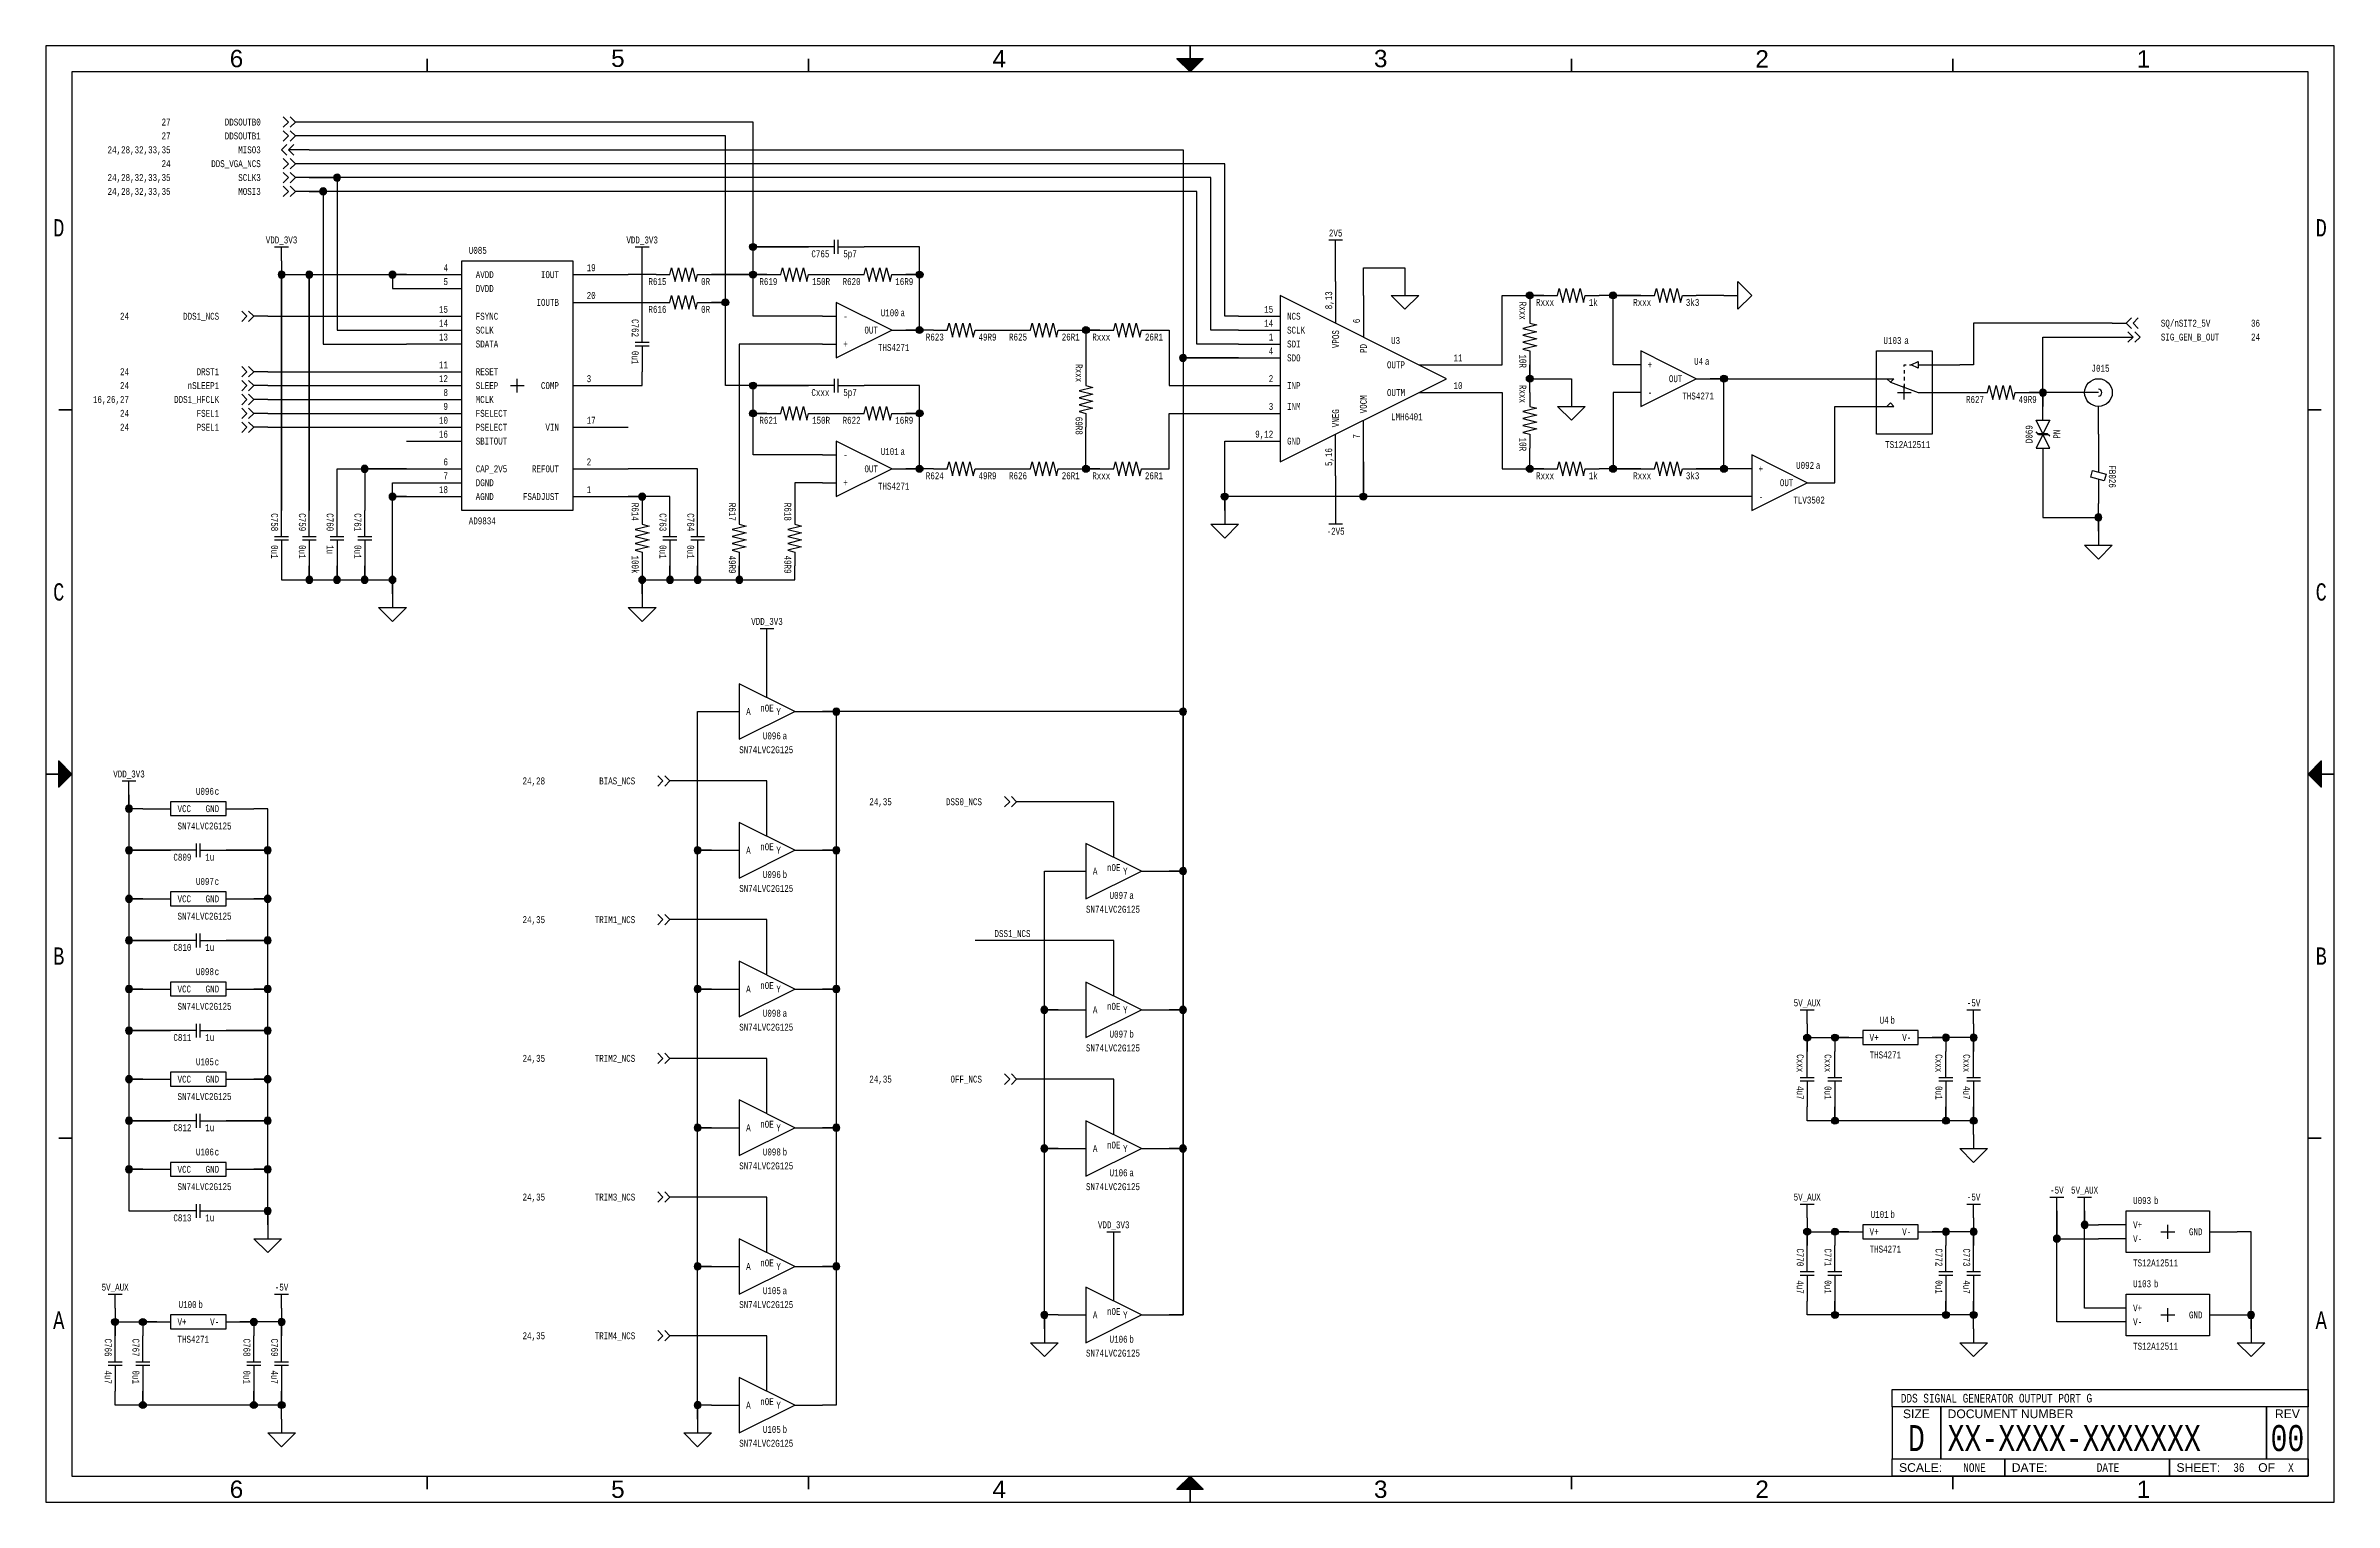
# Paper-space layout '36' of a CAD drawing. Header units: inches. Extents: x 0.2 to 16.8, y 0.2 to 10.8.
import ezdxf
from ezdxf.enums import TextEntityAlignment as Align

# ---------------------------------------------------------------- set-up
doc = ezdxf.new("R2010")
doc.units = ezdxf.units.IN
doc.header["$MEASUREMENT"] = 0
for name, color, linetype in [('BORDER', 13, 'Continuous'), ('COMPONENT', 14, 'Continuous'), ('SIGNAL', 84, 'Continuous'), ('TEXT', 252, 'Continuous')]:
    doc.layers.add(name, color=color, linetype=linetype)
doc.styles.add('Monotxt_75', font='monotxt.shx', dxfattribs={"width": 0.75})
doc.styles.get("Standard").update_dxf_attribs({"font": 'arial.ttf'})

psp = doc.layouts.new('36')

# ---------------------------------------------------------------- texts
at = {"layer": 'TEXT', "style": 'Monotxt_75', "width": 0.75}
for s, p in [('27', (1.15, 10.2)), ('27', (1.15, 10.1)), ('DDSOUTB0', (1.8, 10.2)), ('DDSOUTB1', (1.8, 10.1)), ('24,28,32,33,35', (1.15, 10)), ('24', (1.15, 9.9)), ('DDS_VGA_NCS', (1.8, 9.9)), ('MISO3', (1.8, 10)), ('24,28,32,33,35', (1.15, 9.8)), ('SCLK3', (1.8, 9.8)), ('24,28,32,33,35', (1.15, 9.7)), ('MOSI3', (1.8, 9.7)), ('24', (0.85, 8.8)), ('DDS1_NCS', (1.5, 8.8)), ('24', (0.85, 8.4)), ('DRST1', (1.5, 8.4)), ('24', (0.85, 8.3)), ('nSLEEP1', (1.5, 8.3)), ('16,26,27', (0.85, 8.2)), ('24', (0.85, 8.1)), ('DDS1_HFCLK', (1.5, 8.2)), ('FSEL1', (1.5, 8.1)), ('24', (0.85, 8)), ('PSEL1', (1.5, 8)), ('24,28', (3.85, 5.45)), ('BIAS_NCS', (4.5, 5.45)), ('24,35', (6.35, 5.3)), ('DSS0_NCS', (7, 5.3)), ('24,35', (3.85, 4.45)), ('TRIM1_NCS', (4.5, 4.45)), ('DSS1_NCS', (7.35, 4.35)), ('24,35', (3.85, 3.45)), ('TRIM2_NCS', (4.5, 3.45)), ('24,35', (6.35, 3.3)), ('OFF_NCS', (7, 3.3)), ('24,35', (3.85, 2.45)), ('TRIM3_NCS', (4.5, 2.45)), ('24,35', (3.85, 1.45)), ('TRIM4_NCS', (4.5, 1.45))]:
    psp.add_text(s, height=0.05, dxfattribs=at).set_placement(p, align=Align.MIDDLE_RIGHT)
for s, p in [('2V5', (9.55, 9.375)), ('VDD_3V3', (1.95, 9.325)), ('VDD_3V3', (4.55, 9.325)), ('VDD_3V3', (5.45, 6.575)), ('VDD_3V3', (0.85, 5.475)), ('5V_AUX', (12.95, 3.825)), ('-5V', (14.15, 3.825)), ('-5V', (14.15, 2.425)), ('-5V', (14.75, 2.475)), ('5V_AUX', (14.95, 2.475)), ('5V_AUX', (12.95, 2.425)), ('VDD_3V3', (7.95, 2.225)), ('5V_AUX', (0.75, 1.775)), ('-5V', (1.95, 1.775))]:
    psp.add_text(s, height=0.05, dxfattribs=at).set_placement(p, align=Align.CENTER)
for s, p in [('SQ/nSIT2_5V', (15.5, 8.75)), ('36', (16.15, 8.75)), ('SIG_GEN_B_OUT', (15.5, 8.65)), ('24', (16.15, 8.65))]:
    psp.add_text(s, height=0.05, dxfattribs=at).set_placement(p, align=Align.MIDDLE_LEFT)
psp.add_text('-2V5', height=0.05, dxfattribs=at).set_placement((9.55, 7.275), align=Align.TOP_CENTER)

# ---------------------------------------------------------------- blocks, each defined once
blk = doc.blocks.new('ANSI B Frame')
at = {"layer": 'BORDER', "lineweight": 35}
h = blk.add_hatch(color=256, dxfattribs=at)
h.dxf.hatch_style = 1
h.paths.add_polyline_path([(8.59375, 10.65625), (8.5, 10.65625), (8.5, 10.5625)])
h.paths.add_polyline_path([(8.5, 10.5625), (8.5, 10.65625), (8.40625, 10.65625)])
h = blk.add_hatch(color=256, dxfattribs=at)
h.dxf.hatch_style = 1
h.paths.add_polyline_path([(0.34375, 5.59375), (0.34375, 5.5), (0.4375, 5.5)])
h.paths.add_polyline_path([(0.4375, 5.5), (0.34375, 5.5), (0.34375, 5.40625)])
h = blk.add_hatch(color=256, dxfattribs=at)
h.dxf.hatch_style = 1
h.paths.add_polyline_path([(16.65625, 5.59375), (16.65625, 5.5), (16.5625, 5.5)])
h.paths.add_polyline_path([(16.5625, 5.5), (16.65625, 5.5), (16.65625, 5.40625)])
h = blk.add_hatch(color=256, dxfattribs=at)
h.dxf.hatch_style = 1
h.paths.add_polyline_path([(8.59375, 0.34375), (8.5, 0.34375), (8.5, 0.4375)])
h.paths.add_polyline_path([(8.5, 0.4375), (8.5, 0.34375), (8.40625, 0.34375)])
at = {"layer": 'BORDER'}
for points in [[(0.25, 0.25), (16.75, 0.25), (16.75, 10.75), (0.25, 10.75)], [(0.4375, 0.4375), (16.5625, 0.4375), (16.5625, 10.5625), (0.4375, 10.5625)], [(13.5625, 1.0625), (16.5625, 1.0625), (16.5625, 0.9375), (13.5625, 0.9375)], [(13.5625, 0.9375), (13.5625, 0.5625), (13.9125, 0.5625), (13.9125, 0.9375), (13.9125, 0.5625), (16.2625, 0.5625), (16.2625, 0.9375), (16.2625, 0.5625), (16.5625, 0.5625), (16.5625, 0.9375)], [(16.5625, 0.4375), (15.5625, 0.4375), (15.5625, 0.5625), (15.5625, 0.4375), (14.375, 0.4375), (14.375, 0.5625), (14.375, 0.4375), (13.5625, 0.4375), (13.5625, 0.5625), (16.5625, 0.5625)]]:
    blk.add_lwpolyline(points, close=True, dxfattribs=at)
at = {"layer": 'BORDER', "lineweight": 35}
for points in [[(8.5, 10.5625), (8.5, 10.75)], [(3, 10.65625), (3, 10.5625)], [(5.75, 10.65625), (5.75, 10.5625)], [(11.25, 10.65625), (11.25, 10.5625)], [(14, 10.65625), (14, 10.5625)], [(0.34375, 8.125), (0.4375, 8.125)], [(16.65625, 8.125), (16.5625, 8.125)], [(0.4375, 5.5), (0.25, 5.5)], [(16.5625, 5.5), (16.75, 5.5)], [(0.34375, 2.875), (0.4375, 2.875)], [(16.65625, 2.875), (16.5625, 2.875)], [(3, 0.34375), (3, 0.4375)], [(5.75, 0.34375), (5.75, 0.4375)], [(8.5, 0.4375), (8.5, 0.25)], [(11.25, 0.34375), (11.25, 0.4375)], [(14, 0.34375), (14, 0.4375)]]:
    blk.add_lwpolyline(points, dxfattribs=at)
for points in [[(8.5, 10.5625), (8.59375, 10.65625), (8.40625, 10.65625)], [(0.4375, 5.5), (0.34375, 5.59375), (0.34375, 5.40625)], [(16.5625, 5.5), (16.65625, 5.59375), (16.65625, 5.40625)], [(8.5, 0.4375), (8.59375, 0.34375), (8.40625, 0.34375)]]:
    blk.add_lwpolyline(points, close=True, dxfattribs=at)
at = {"layer": 'BORDER', "style": 'Monotxt_75', "width": 0.75}
for s, p in [('D', (0.34375, 9.4375)), ('D', (16.65625, 9.4375)), ('C', (0.34375, 6.8125)), ('C', (16.65625, 6.8125)), ('B', (0.34375, 4.1875)), ('B', (16.65625, 4.1875)), ('A', (0.34375, 1.5625)), ('A', (16.65625, 1.5625))]:
    blk.add_text(s, height=0.125, dxfattribs=at).set_placement(p, align=Align.MIDDLE_CENTER)
at = {"layer": 'BORDER'}
for s, p in [('SIZE', (13.7375, 0.8875)), ('REV', (16.4125, 0.8875)), ('OF', (16.2625, 0.5))]:
    blk.add_text(s, height=0.0625, dxfattribs=at).set_placement(p, align=Align.MIDDLE_CENTER)
for s, p in [('DOCUMENT NUMBER', (13.9625, 0.8875)), ('SCALE:', (13.6125, 0.5)), ('DATE:', (14.425, 0.5)), ('SHEET:', (15.6125, 0.5))]:
    blk.add_text(s, height=0.0625, dxfattribs=at).set_placement(p, align=Align.MIDDLE_LEFT)
at = {"layer": 'BORDER', "flags": 8}
for tag, p in [('ZN6', (1.625, 10.65787)), ('ZN5', (4.375, 10.66009)), ('ZN4', (7.125, 10.65625)), ('ZN3', (9.875, 10.65796)), ('ZN2', (12.625, 10.65574)), ('ZN1', (15.375, 10.65574)), ('ZN6', (1.625, 0.34375)), ('ZN5', (4.375, 0.34375)), ('ZN4', (7.125, 0.34375)), ('ZN3', (9.875, 0.34375)), ('ZN2', (12.625, 0.34375)), ('ZN1', (15.375, 0.34375))]:
    blk.add_attdef(tag, text='', height=0.125, dxfattribs=at).set_placement(p, align=Align.MIDDLE_CENTER)
at = {"layer": 'TEXT', "style": 'Monotxt_75', "width": 0.75, "flags": 8}
for tag, height, p in [('DESRP', 0.0625, (13.625, 1)), ('DWG_NO', 0.1875, (13.9625, 0.7125))]:
    blk.add_attdef(tag, text='', height=height, dxfattribs=at).set_placement(p, align=Align.MIDDLE_LEFT)
for tag, height, p in [('SHTSZ', 0.1875, (13.7375, 0.7125)), ('REV', 0.1875, (16.4125, 0.7125)), ('SCALE', 0.0625, (14.15625, 0.5)), ('REVDATE', 0.0625, (15.11875, 0.5)), ('CURRSHT', 0.0625, (16.0625, 0.5)), ('LASTSHT', 0.0625, (16.4375, 0.5))]:
    blk.add_attdef(tag, text='', height=height, dxfattribs=at).set_placement(p, align=Align.MIDDLE_CENTER)
blk = doc.blocks.new('AD9834')
blk.add_lwpolyline([(-0.2, 0.45), (0.2, 0.45), (0.2, -0.45), (-0.2, -0.45)], close=True)
for points in [[(-0.4, 0.4), (-0.2, 0.4)], [(-0.4, 0.35), (-0.2, 0.35)], [(0.2, 0.4), (0.4, 0.4)], [(-0.4, 0.25), (-0.2, 0.25)], [(0.2, 0.3), (0.4, 0.3)], [(-0.4, 0.2), (-0.2, 0.2)], [(-0.4, 0.15), (-0.2, 0.15)], [(-0.4, 0.05), (-0.2, 0.05)], [(-0.4, 0), (-0.2, 0)], [(0.2, 0), (0.4, 0)], [(-0.4, -0.05), (-0.2, -0.05)], [(-0.4, -0.1), (-0.2, -0.1)], [(-0.4, -0.15), (-0.2, -0.15)], [(0.2, -0.15), (0.4, -0.15)], [(-0.4, -0.2), (-0.2, -0.2)], [(-0.4, -0.3), (-0.2, -0.3)], [(0.2, -0.3), (0.4, -0.3)], [(-0.4, -0.35), (-0.2, -0.35)], [(-0.4, -0.4), (-0.2, -0.4)], [(0.2, -0.4), (0.4, -0.4)]]:
    blk.add_lwpolyline(points)
at = {"color": 7}
for points in [[(-0.025, 0), (0, 0), (0, 0.025)], [(0, -0.025), (0, 0), (0.025, 0)]]:
    blk.add_lwpolyline(points, dxfattribs=at)
at = {"layer": 'TEXT', "style": 'Monotxt_75', "width": 0.75}
for s, p in [('4', (-0.25, 0.4125)), ('5', (-0.25, 0.3625)), ('15', (-0.25, 0.2625)), ('14', (-0.25, 0.2125)), ('13', (-0.25, 0.1625)), ('11', (-0.25, 0.0625)), ('12', (-0.25, 0.0125)), ('8', (-0.25, -0.0375)), ('9', (-0.25, -0.0875)), ('10', (-0.25, -0.1375)), ('16', (-0.25, -0.1875)), ('6', (-0.25, -0.2875)), ('7', (-0.25, -0.3375)), ('18', (-0.25, -0.3875))]:
    blk.add_text(s, height=0.025, dxfattribs=at).set_placement(p, align=Align.RIGHT)
for s, p in [('AVDD', (-0.15, 0.4)), ('DVDD', (-0.15, 0.35)), ('FSYNC', (-0.15, 0.25)), ('SCLK', (-0.15, 0.2)), ('SDATA', (-0.15, 0.15)), ('SLEEP', (-0.15, 0)), ('RESET', (-0.15, 0.05)), ('MCLK', (-0.15, -0.05)), ('PSELECT', (-0.15, -0.15)), ('FSELECT', (-0.15, -0.1)), ('SBITOUT', (-0.15, -0.2)), ('CAP_2V5', (-0.15, -0.3)), ('AGND', (-0.15, -0.4)), ('DGND', (-0.15, -0.35))]:
    blk.add_text(s, height=0.025, dxfattribs=at).set_placement(p, align=Align.MIDDLE_LEFT)
for s, p in [('IOUT', (0.15, 0.4)), ('IOUTB', (0.15, 0.3)), ('COMP', (0.15, 0)), ('VIN', (0.15, -0.15)), ('REFOUT', (0.15, -0.3)), ('FSADJUST', (0.15, -0.4))]:
    blk.add_text(s, height=0.025, dxfattribs=at).set_placement(p, align=Align.MIDDLE_RIGHT)
for s, p in [('19', (0.25, 0.4125)), ('20', (0.25, 0.3125)), ('3', (0.25, 0.0125)), ('17', (0.25, -0.1375)), ('2', (0.25, -0.2875)), ('1', (0.25, -0.3875))]:
    blk.add_text(s, height=0.025, dxfattribs=at).set_placement(p)
blk.add_text('AD9834', height=0.025, dxfattribs=at).set_placement((-0.175, -0.475), align=Align.TOP_LEFT)
at = {"layer": 'TEXT', "style": 'Monotxt_75', "width": 0.75, "flags": 8}
blk.add_attdef('REF', (-0.175, 0.475), '', height=0.025, dxfattribs=at)
blk = doc.blocks.new('SUPPLY_BUS')
for points in [[(0, 0), (0.05, 0)], [(0.05, 0.025), (0.05, -0.025)]]:
    blk.add_lwpolyline(points)
blk = doc.blocks.new('CONNECT')
blk.add_hatch(color=256).paths.add_polyline_path([(0.0125, 0, 1), (-0.0125, 0, 1)])
blk.add_circle((0, 0), 0.0125)
blk = doc.blocks.new('FROM_CONN')
for points in [[(0, 0), (0.05, 0)], [(0.06875, 0.01875), (0.05, 0), (0.06875, -0.01875)], [(0.09375, 0.01875), (0.075, 0), (0.09375, -0.01875)]]:
    blk.add_lwpolyline(points)
blk = doc.blocks.new('FLOAT_GND')
blk.add_lwpolyline([(0, 0), (0, -0.05)])
blk.add_lwpolyline([(-0.05, -0.05), (0.05, -0.05), (0, -0.1)], close=True)
blk = doc.blocks.new('RF_CONN_MIRROR')
for points in [[(0, 0), (0, -0.15)], [(0.15, 0), (0.05, 0)]]:
    blk.add_lwpolyline(points)
blk.add_circle((0, 0), 0.05)
blk.add_arc((0, 0), 0.0125, 0, 180)
at = {"layer": 'TEXT', "style": 'Monotxt_75', "width": 0.75, "flags": 8}
blk.add_attdef('REF', (-0.075, -0.025), '', height=0.025, rotation=90, dxfattribs=at)
blk = doc.blocks.new('FeBead')
for points in [[(-0.2, 0), (-0.026, 0)], [(0.026, 0), (0.2, 0)]]:
    blk.add_lwpolyline(points)
blk.add_lwpolyline([(-0.037, -0.042), (-0.011, 0.055), (0.037, 0.042), (0.011, -0.055)], close=True)
at = {"layer": 'TEXT', "style": 'Monotxt_75', "width": 0.75, "flags": 8}
blk.add_attdef('REFID', (-0.075, 0.075), '', height=0.05, dxfattribs=at)
blk = doc.blocks.new('TO_CONN')
for points in [[(0, 0), (0.075, 0)], [(0.05625, 0.01875), (0.075, 0), (0.05625, -0.01875)], [(0.08125, 0.01875), (0.1, 0), (0.08125, -0.01875)]]:
    blk.add_lwpolyline(points)
blk = doc.blocks.new('RES')
blk.add_lwpolyline([(-0.2, 0), (-0.1, 0), (-0.0875, 0.05), (-0.0625, -0.05), (-0.0375, 0.05), (-0.0125, -0.05), (0.0125, 0.05), (0.0375, -0.05), (0.0625, 0.05), (0.0875, -0.05), (0.1, 0), (0.2, 0)])
at = {"layer": 'TEXT', "style": 'Monotxt_75', "width": 0.75, "flags": 8}
blk.add_attdef('REFID', text='', height=0.05, dxfattribs=at).set_placement((-0.125, -0.025), align=Align.TOP_RIGHT)
blk.add_attdef('VALUE', text='', height=0.05, dxfattribs=at).set_placement((0.125, -0.025), align=Align.TOP_LEFT)
blk = doc.blocks.new('CAP')
for points in [[(0, 0.0125), (0, 0.2)], [(-0.05, 0.0125), (0.05, 0.0125)], [(-0.05, -0.0125), (0.05, -0.0125)], [(0, -0.0125), (0, -0.2)]]:
    blk.add_lwpolyline(points)
at = {"layer": 'TEXT', "style": 'Monotxt_75', "width": 0.75, "flags": 8}
blk.add_attdef('REFID', text='', height=0.05, rotation=270, dxfattribs=at).set_placement((-0.025, 0.05), align=Align.TOP_RIGHT)
blk.add_attdef('VALUE', text='', height=0.05, rotation=270, dxfattribs=at).set_placement((-0.025, -0.05), align=Align.TOP_LEFT)
blk = doc.blocks.new('ANALOG_SW')
for points in [[(-0.2, 0.3), (0.2, 0.3), (0.2, -0.3), (-0.2, -0.3)], [(0.1, 0.225), (0.1, 0.175), (0.05, 0.2)], [(-0.1, 0.075), (-0.125, 0.1), (-0.075, 0.1)], [(-0.1, -0.075), (-0.125, -0.1), (-0.075, -0.1)]]:
    blk.add_lwpolyline(points, close=True)
for points in [[(0, 0.1875), (0, 0.2), (0.0125, 0.2)], [(0.0375, 0.2), (0.05, 0.2)], [(0.1, 0.2), (0.4, 0.2)], [(-0.4, 0.1), (-0.125, 0.1)], [(-0.1, 0.075), (0.1, 0)], [(0, 0.1625), (0, 0.1375)], [(0, 0.1125), (0, 0.0875)], [(0, 0.0625), (0, 0.0375)], [(0.1, 0), (0.4, 0)], [(-0.4, -0.1), (-0.125, -0.1)]]:
    blk.add_lwpolyline(points)
at = {"color": 7}
for points in [[(-0.05, 0), (0, 0), (0, 0.05)], [(0, -0.05), (0, 0), (0.05, 0)]]:
    blk.add_lwpolyline(points, dxfattribs=at)
at = {"layer": 'TEXT', "style": 'Monotxt_75', "width": 0.75, "flags": 8}
for tag, p in [('REFID', (-0.15, 0.35)), ('INST', (0, 0.35)), ('IN', (0.225, 0.225)), ('C', (0.225, 0.025))]:
    blk.add_attdef(tag, p, '', height=0.05, dxfattribs=at)
for tag, p in [('NC', (-0.225, 0.125)), ('NO', (-0.225, -0.075))]:
    blk.add_attdef(tag, text='', height=0.05, dxfattribs=at).set_placement(p, align=Align.RIGHT)
blk.add_attdef('MFGPN', text='', height=0.05, dxfattribs=at).set_placement((-0.1375, -0.35), align=Align.TOP_LEFT)
blk = doc.blocks.new('ANALOG_SW_PWR')
for points in [[(-0.3, 0.05), (-0.5, 0.05)], [(0.3, 0), (0.5, 0)], [(-0.3, -0.05), (-0.5, -0.05)]]:
    blk.add_lwpolyline(points)
blk.add_lwpolyline([(-0.3, 0.15), (0.3, 0.15), (0.3, -0.15), (-0.3, -0.15)], close=True)
at = {"color": 7}
for points in [[(-0.05, 0), (0, 0), (0, 0.05)], [(0, -0.05), (0, 0), (0.05, 0)]]:
    blk.add_lwpolyline(points, dxfattribs=at)
at = {"layer": 'TEXT', "style": 'Monotxt_75', "width": 0.75}
for s, p in [('V+', (-0.25, 0.05)), ('V-', (-0.25, -0.05))]:
    blk.add_text(s, height=0.05, dxfattribs=at).set_placement(p, align=Align.MIDDLE_LEFT)
blk.add_text('GND', height=0.05, dxfattribs=at).set_placement((0.25, 0), align=Align.MIDDLE_RIGHT)
at = {"layer": 'TEXT', "style": 'Monotxt_75', "width": 0.75, "flags": 8}
for tag, p in [('REFID', (-0.25, 0.2)), ('INST', (-0.1, 0.2)), ('GND', (0.325, 0.025))]:
    blk.add_attdef(tag, p, '', height=0.05, dxfattribs=at)
for tag, p in [('VDD', (-0.325, 0.075)), ('VSS', (-0.325, -0.025))]:
    blk.add_attdef(tag, text='', height=0.05, dxfattribs=at).set_placement(p, align=Align.RIGHT)
blk.add_attdef('MFGPN', text='', height=0.05, dxfattribs=at).set_placement((-0.25, -0.2), align=Align.TOP_LEFT)
blk = doc.blocks.new('OPAMP_GEN')
blk.add_lwpolyline([(-0.2, 0.2), (-0.2, -0.2), (0.2, 0)], close=True)
for points in [[(-0.2, 0.1), (-0.3, 0.1)], [(0.2, 0), (0.3, 0)], [(-0.2, -0.1), (-0.3, -0.1)]]:
    blk.add_lwpolyline(points)
at = {"layer": 'TEXT', "style": 'Monotxt_75', "width": 0.75}
for s, p in [('+', (-0.15, 0.1)), ('-', (-0.15, -0.1))]:
    blk.add_text(s, height=0.05, dxfattribs=at).set_placement(p, align=Align.MIDDLE_LEFT)
blk.add_text('OUT', height=0.05, dxfattribs=at).set_placement((0.1, 0), align=Align.MIDDLE_RIGHT)
at = {"layer": 'TEXT', "style": 'Monotxt_75', "width": 0.75, "flags": 8}
for tag, p in [('INP', (-0.225, 0.125)), ('REFID', (0.25, 0.1)), ('INM', (-0.225, -0.075))]:
    blk.add_attdef(tag, text='', height=0.05, dxfattribs=at).set_placement(p, align=Align.RIGHT)
for tag, p in [('OUT', (0.225, 0.025)), ('INST', (0.2625, 0.1))]:
    blk.add_attdef(tag, p, '', height=0.05, dxfattribs=at)
blk.add_attdef('MFGPN', text='', height=0.05, dxfattribs=at).set_placement((0.1, -0.1), align=Align.TOP_LEFT)
blk = doc.blocks.new('OPAMP_GEN_FLIP')
blk.add_lwpolyline([(-0.2, 0.2), (-0.2, -0.2), (0.2, 0)], close=True)
for points in [[(-0.3, 0.1), (-0.2, 0.1)], [(0.2, 0), (0.3, 0)], [(-0.3, -0.1), (-0.2, -0.1)]]:
    blk.add_lwpolyline(points)
at = {"layer": 'TEXT', "style": 'Monotxt_75', "width": 0.75}
for s, p in [('-', (-0.15, 0.1)), ('+', (-0.15, -0.1))]:
    blk.add_text(s, height=0.05, dxfattribs=at).set_placement(p, align=Align.MIDDLE_LEFT)
blk.add_text('OUT', height=0.05, dxfattribs=at).set_placement((0.1, 0), align=Align.MIDDLE_RIGHT)
at = {"layer": 'TEXT', "style": 'Monotxt_75', "width": 0.75, "flags": 8}
for tag, p in [('INM', (-0.225, 0.125)), ('REFID', (0.25, 0.1)), ('INP', (-0.225, -0.075))]:
    blk.add_attdef(tag, text='', height=0.05, dxfattribs=at).set_placement(p, align=Align.RIGHT)
for tag, p in [('OUT', (0.225, 0.025)), ('INST', (0.2625, 0.1))]:
    blk.add_attdef(tag, p, '', height=0.05, dxfattribs=at)
blk.add_attdef('MFGPN', text='', height=0.05, dxfattribs=at).set_placement((0.1, -0.1), align=Align.TOP_LEFT)
blk = doc.blocks.new('74xxx125')
for points in [[(0, 0.1), (0, 0.4)], [(-0.4, 0), (-0.2, 0)], [(0.2, 0), (0.4, 0)]]:
    blk.add_lwpolyline(points)
blk.add_lwpolyline([(-0.2, 0.2), (-0.2, -0.2), (0.2, 0)], close=True)
at = {"layer": 'TEXT', "style": 'Monotxt_75', "width": 0.75}
blk.add_text('A', height=0.05, dxfattribs=at).set_placement((-0.15, 0), align=Align.MIDDLE_LEFT)
blk.add_text('nOE', height=0.05, dxfattribs=at).set_placement((0, 0.05), align=Align.TOP_CENTER)
blk.add_text('Y', height=0.05, dxfattribs=at).set_placement((0.1, 0), align=Align.MIDDLE_RIGHT)
at = {"layer": 'TEXT', "style": 'Monotxt_75', "width": 0.75, "flags": 8}
blk.add_attdef('EN', (-0.025, 0.15), '', height=0.05, rotation=90, dxfattribs=at)
for tag, p in [('IN', (-0.225, 0.025)), ('REFID', (0.1, -0.2))]:
    blk.add_attdef(tag, text='', height=0.05, dxfattribs=at).set_placement(p, align=Align.RIGHT)
for tag, p in [('OUT', (0.225, 0.025)), ('INST', (0.1125, -0.2))]:
    blk.add_attdef(tag, p, '', height=0.05, dxfattribs=at)
blk.add_attdef('MFGPN', text='', height=0.05, dxfattribs=at).set_placement((-0.2, -0.25), align=Align.TOP_LEFT)
blk = doc.blocks.new('IC_GEN_PWR')
for points in [[(-0.4, 0), (-0.2, 0)], [(0.2, 0), (0.4, 0)]]:
    blk.add_lwpolyline(points)
blk.add_lwpolyline([(-0.2, -0.05), (0.2, -0.05), (0.2, 0.05), (-0.2, 0.05)], close=True)
at = {"layer": 'TEXT', "style": 'Monotxt_75', "width": 0.75}
blk.add_text('VCC', height=0.05, dxfattribs=at).set_placement((-0.15, 0), align=Align.MIDDLE_LEFT)
blk.add_text('GND', height=0.05, dxfattribs=at).set_placement((0.15, 0), align=Align.MIDDLE_RIGHT)
at = {"layer": 'TEXT', "style": 'Monotxt_75', "width": 0.75, "flags": 8}
for tag, p in [('VCC', (-0.25, 0.025)), ('REFID', (0.1125, 0.1)), ('INST', (0.15, 0.1))]:
    blk.add_attdef(tag, text='', height=0.05, dxfattribs=at).set_placement(p, align=Align.RIGHT)
blk.add_attdef('GND', (0.25, 0.025), '', height=0.05, dxfattribs=at)
blk.add_attdef('MFGPN', text='', height=0.05, dxfattribs=at).set_placement((-0.15, -0.1), align=Align.TOP_LEFT)
blk = doc.blocks.new('D_TVS_BIDIR')
for points in [[(-0.003125, 0), (-0.1, 0.05), (-0.1, -0.05)], [(0.003125, 0), (0.1, 0.05), (0.1, -0.05)]]:
    blk.add_lwpolyline(points, close=True)
for points in [[(-0.003125, 0.03125), (0.015625, 0.05)], [(-0.003125, 0.03125), (-0.003125, -0.0375)], [(0.003125, -0.03125), (0.003125, 0.0375)], [(-0.1, 0), (-0.2, 0)], [(-0.015625, -0.05), (0.003125, -0.03125)], [(0.1, 0), (0.2, 0)]]:
    blk.add_lwpolyline(points)
at = {"layer": 'TEXT', "style": 'Monotxt_75', "width": 0.75, "flags": 8}
blk.add_attdef('REFNO', text='', height=0.05, dxfattribs=at).set_placement((0, 0.075), align=Align.CENTER)
blk.add_attdef('MFGPN', text='', height=0.05, dxfattribs=at).set_placement((0, -0.075), align=Align.TOP_CENTER)
blk = doc.blocks.new('OPAMP_GEN_PWR')
for points in [[(-0.3, 0), (-0.2, 0)], [(0.2, 0), (0.3, 0)]]:
    blk.add_lwpolyline(points)
blk.add_lwpolyline([(-0.2, -0.05), (0.2, -0.05), (0.2, 0.05), (-0.2, 0.05)], close=True)
at = {"layer": 'TEXT', "style": 'Monotxt_75', "width": 0.75}
blk.add_text('V+', height=0.05, dxfattribs=at).set_placement((-0.15, 0), align=Align.MIDDLE_LEFT)
blk.add_text('V-', height=0.05, dxfattribs=at).set_placement((0.15, 0), align=Align.MIDDLE_RIGHT)
at = {"layer": 'TEXT', "style": 'Monotxt_75', "width": 0.75, "flags": 8}
for tag, p in [('VP', (-0.225, 0.025)), ('REFID', (-0.0125, 0.1))]:
    blk.add_attdef(tag, text='', height=0.05, dxfattribs=at).set_placement(p, align=Align.RIGHT)
for tag, p in [('INST', (0, 0.1)), ('VN', (0.225, 0.025))]:
    blk.add_attdef(tag, p, '', height=0.05, dxfattribs=at)
blk.add_attdef('MFGPN', text='', height=0.05, dxfattribs=at).set_placement((-0.15, -0.1), align=Align.TOP_LEFT)
blk = doc.blocks.new('LMH6401')
for points in [[(-0.2, 0.7), (-0.2, 0.4)], [(0, 0.6), (0, 0.3)], [(-0.9, 0.45), (-0.6, 0.45)], [(-0.9, 0.35), (-0.6, 0.35)], [(-0.9, 0.25), (-0.6, 0.25)], [(-0.9, 0.15), (-0.6, 0.15)], [(0.4, 0.1), (0.9, 0.1)], [(-0.9, -0.05), (-0.6, -0.05)], [(0.4, -0.1), (0.9, -0.1)], [(-0.9, -0.25), (-0.6, -0.25)], [(0, -0.6), (0, -0.3)], [(-0.9, -0.45), (-0.6, -0.45)], [(-0.2, -0.7), (-0.2, -0.4)]]:
    blk.add_lwpolyline(points)
blk.add_lwpolyline([(-0.6, 0.6), (-0.6, -0.6), (0.6, 0)], close=True)
at = {"layer": 'TEXT', "style": 'Monotxt_75', "width": 0.75}
for s, p in [('15', (-0.65, 0.475)), ('14', (-0.65, 0.375)), ('4', (-0.65, 0.175)), ('1', (-0.65, 0.275)), ('2', (-0.65, -0.025)), ('3', (-0.65, -0.225)), ('9,12', (-0.65, -0.425))]:
    blk.add_text(s, height=0.05, dxfattribs=at).set_placement(p, align=Align.RIGHT)
for s, p in [('8,13', (-0.225, 0.5)), ('6', (-0.025, 0.4))]:
    blk.add_text(s, height=0.05, rotation=90, dxfattribs=at).set_placement(p)
for s, p in [('SCLK', (-0.55, 0.35)), ('NCS', (-0.55, 0.45)), ('SDI', (-0.55, 0.25)), ('SDO', (-0.55, 0.15)), ('INP', (-0.55, -0.05)), ('INM', (-0.55, -0.2)), ('GND', (-0.55, -0.45))]:
    blk.add_text(s, height=0.05, dxfattribs=at).set_placement(p, align=Align.MIDDLE_LEFT)
for s, p in [('VPOS', (-0.2, 0.35)), ('PD', (0, 0.25))]:
    blk.add_text(s, height=0.05, rotation=90, dxfattribs=at).set_placement(p, align=Align.MIDDLE_RIGHT)
for s, p in [('11', (0.65, 0.125)), ('10', (0.65, -0.075))]:
    blk.add_text(s, height=0.05, dxfattribs=at).set_placement(p)
for s, p in [('OUTP', (0.3, 0.1)), ('OUTM', (0.3, -0.1))]:
    blk.add_text(s, height=0.05, dxfattribs=at).set_placement(p, align=Align.MIDDLE_RIGHT)
for s, p in [('VOCM', (0, -0.25)), ('VNEG', (-0.2, -0.35))]:
    blk.add_text(s, height=0.05, rotation=90, dxfattribs=at).set_placement(p, align=Align.MIDDLE_LEFT)
for s, p in [('7', (-0.025, -0.4)), ('5,16', (-0.225, -0.5))]:
    blk.add_text(s, height=0.05, rotation=90, dxfattribs=at).set_placement(p, align=Align.RIGHT)
at = {"layer": 'TEXT', "style": 'Monotxt_75', "width": 0.75, "flags": 8}
blk.add_attdef('REF', (0.2, 0.25), '', height=0.05, dxfattribs=at)
blk.add_attdef('MFGPN', text='', height=0.05, dxfattribs=at).set_placement((0.2, -0.25), align=Align.TOP_LEFT)

# ---------------------------------------------------------------- linework, layer by layer
at = {"layer": 'SIGNAL'}
for points in [[(5.85, 8.8), (5.35, 8.8), (5.35, 9.1), (5.45, 9.1), (5.05, 9.1), (5.325, 9.1), (5.35, 9.125), (5.35, 9.3), (5.75, 9.3), (5.375, 9.3), (5.35, 9.325), (5.35, 10.2), (2.15, 10.2)], [(5.85, 7.8), (5.35, 7.8), (5.35, 8.1), (5.45, 8.1), (5.375, 8.1), (5.35, 8.125), (5.35, 8.3), (5.75, 8.3), (5.15, 8.3), (5.15, 8.9), (5.05, 8.9), (5.125, 8.9), (5.15, 8.925), (5.15, 10.1), (2.15, 10.1)], [(2.15, 10), (8.45, 10), (8.45, 8.5), (8.85, 8.5), (8.475, 8.5), (8.45, 8.475), (8.45, 1.6), (8.35, 1.6), (8.45, 1.6), (8.45, 2.8), (8.35, 2.8), (8.425, 2.8), (8.45, 2.825), (8.45, 3.8), (8.35, 3.8), (8.425, 3.8), (8.45, 3.825), (8.45, 4.8), (8.35, 4.8), (8.425, 4.8), (8.45, 4.825), (8.45, 5.95), (5.85, 5.95), (5.95, 5.95), (5.95, 4.975), (5.925, 4.95), (5.85, 4.95), (5.95, 4.95), (5.95, 3.975), (5.925, 3.95), (5.85, 3.95), (5.95, 3.95), (5.95, 2.975), (5.925, 2.95), (5.85, 2.95), (5.95, 2.95), (5.95, 1.975), (5.925, 1.95), (5.85, 1.95), (5.95, 1.95), (5.95, 0.95), (5.85, 0.95)], [(8.85, 8.8), (8.75, 8.8), (8.75, 9.9), (2.15, 9.9)], [(8.85, 8.7), (8.65, 8.7), (8.65, 9.8), (2.15, 9.8), (2.35, 9.8), (2.35, 8.7), (2.85, 8.7)], [(8.85, 8.6), (8.55, 8.6), (8.55, 9.7), (2.15, 9.7), (2.25, 9.7), (2.25, 8.6), (2.85, 8.6)], [(6.65, 8.7), (6.45, 8.7), (6.55, 8.7), (6.55, 9.1), (6.45, 9.1), (6.525, 9.1), (6.55, 9.125), (6.55, 9.3), (6.15, 9.3)], [(9.55, 9.05), (9.55, 9.25)], [(1.95, 9.2), (1.95, 7.4), (1.95, 9.1), (2.125, 9.1), (2.15, 9.075), (2.15, 7.4), (2.15, 9.1), (2.85, 9.1), (2.75, 9.1), (2.75, 9), (2.85, 9)], [(4.65, 9.1), (4.45, 9.1)], [(4.55, 8.8), (4.55, 9.2)], [(5.85, 9.1), (6.05, 9.1)], [(9.75, 8.95), (9.75, 9.15), (10.05, 9.15), (10.05, 9.05)], [(10.65, 8.45), (10.75, 8.45), (10.75, 8.95), (11.05, 8.95), (10.95, 8.95), (10.95, 8.85)], [(11.65, 8.45), (11.55, 8.45), (11.55, 8.95), (11.75, 8.95), (11.45, 8.95)], [(12.35, 8.95), (12.15, 8.95)], [(1.85, 8.8), (2.85, 8.8)], [(4.45, 8.9), (4.65, 8.9)], [(15.15, 8.75), (14.15, 8.75), (14.15, 8.45), (14.05, 8.45)], [(5.85, 8.6), (5.25, 8.6), (5.25, 7.4)], [(7.05, 8.7), (7.25, 8.7)], [(7.65, 8.7), (7.85, 8.7), (7.75, 8.7), (7.75, 8.4)], [(8.25, 8.7), (8.35, 8.7), (8.35, 8.3), (8.85, 8.3)], [(14.75, 8.25), (14.55, 8.25), (14.65, 8.25), (14.65, 8.15), (14.65, 8.65), (15.15, 8.65)], [(10.95, 8.25), (10.95, 8.45), (10.95, 8.35), (11.25, 8.35), (11.25, 8.25)], [(1.85, 8.4), (2.85, 8.4)], [(1.85, 8.3), (2.85, 8.3)], [(4.45, 8.3), (4.55, 8.3), (4.55, 8.4)], [(6.65, 7.7), (6.45, 7.7), (6.55, 7.7), (6.55, 8.1), (6.45, 8.1), (6.525, 8.1), (6.55, 8.125), (6.55, 8.3), (6.15, 8.3)], [(10.65, 8.25), (10.75, 8.25), (10.75, 7.7), (11.05, 7.7), (10.95, 7.7), (10.95, 7.85)], [(11.65, 8.25), (11.55, 8.25), (11.55, 7.7), (11.75, 7.7), (11.45, 7.7)], [(12.45, 7.7), (12.15, 7.7), (12.35, 7.7), (12.35, 8.35), (12.25, 8.35), (13.25, 8.35)], [(14.05, 8.25), (14.15, 8.25)], [(1.85, 8.2), (2.85, 8.2)], [(1.85, 8.1), (2.85, 8.1)], [(5.85, 8.1), (6.05, 8.1)], [(8.25, 7.7), (8.35, 7.7), (8.35, 8.1), (8.85, 8.1)], [(13.05, 7.6), (13.15, 7.6), (13.15, 8.15), (13.25, 8.15)], [(1.85, 8), (2.85, 8)], [(7.65, 7.7), (7.85, 7.7), (7.75, 7.7), (7.75, 8)], [(15.05, 7.95), (15.05, 7.85)], [(12.45, 7.5), (9.775, 7.5), (9.75, 7.525), (9.75, 7.75), (9.75, 7.5), (8.75, 7.5), (8.75, 7.4), (8.75, 7.9), (8.85, 7.9)], [(1.95, 7), (1.95, 6.9), (2.15, 6.9), (2.15, 7), (2.15, 6.925), (2.175, 6.9), (2.35, 6.9), (2.35, 7), (2.35, 6.925), (2.375, 6.9), (2.55, 6.9), (2.55, 7), (2.55, 6.925), (2.575, 6.9), (2.75, 6.9), (2.75, 6.8), (2.75, 7.5), (2.85, 7.5), (2.775, 7.5), (2.75, 7.525), (2.75, 7.6), (2.85, 7.6)], [(2.35, 7.4), (2.35, 7.7), (2.85, 7.7), (2.55, 7.7), (2.55, 7.4)], [(4.95, 7.4), (4.95, 7.7), (4.45, 7.7)], [(5.85, 7.6), (5.65, 7.6), (5.65, 7.4)], [(7.05, 7.7), (7.25, 7.7)], [(9.55, 7.65), (9.55, 7.4)], [(14.65, 7.75), (14.65, 7.35), (15.05, 7.35), (15.05, 7.25), (15.05, 7.45)], [(4.75, 7.4), (4.75, 7.5), (4.45, 7.5), (4.55, 7.5), (4.55, 7.4)], [(4.55, 7), (4.55, 6.8), (4.55, 6.9), (4.75, 6.9), (4.75, 7), (4.75, 6.925), (4.775, 6.9), (4.95, 6.9), (4.95, 7), (4.95, 6.925), (4.975, 6.9), (5.25, 6.9), (5.25, 7), (5.25, 6.925), (5.275, 6.9), (5.65, 6.9), (5.65, 7)], [(5.45, 6.35), (5.45, 6.45)], [(5.05, 0.95), (4.95, 0.95), (4.95, 0.85), (4.95, 1.95), (5.05, 1.95), (4.975, 1.95), (4.95, 1.975), (4.95, 2.95), (5.05, 2.95), (4.975, 2.95), (4.95, 2.975), (4.95, 3.95), (5.05, 3.95), (4.975, 3.95), (4.95, 3.975), (4.95, 4.95), (5.05, 4.95), (4.975, 4.95), (4.95, 4.975), (4.95, 5.95), (5.05, 5.95)], [(5.45, 5.35), (5.45, 5.45), (4.85, 5.45)], [(0.95, 5.25), (0.85, 5.25), (0.85, 5.35), (0.85, 4.95), (1.15, 4.95), (0.875, 4.95), (0.85, 4.925), (0.85, 4.6), (0.95, 4.6), (0.875, 4.6), (0.85, 4.575), (0.85, 4.3), (1.15, 4.3), (0.875, 4.3), (0.85, 4.275), (0.85, 3.95), (0.95, 3.95), (0.875, 3.95), (0.85, 3.925), (0.85, 3.65), (1.15, 3.65), (0.875, 3.65), (0.85, 3.625), (0.85, 3.3), (0.95, 3.3), (0.875, 3.3), (0.85, 3.275), (0.85, 3), (1.15, 3), (0.875, 3), (0.85, 2.975), (0.85, 2.65), (0.95, 2.65), (0.875, 2.65), (0.85, 2.625), (0.85, 2.35), (1.15, 2.35)], [(7.95, 5.2), (7.95, 5.3), (7.35, 5.3)], [(1.55, 2.35), (1.85, 2.35), (1.85, 2.25), (1.85, 2.65), (1.75, 2.65), (1.825, 2.65), (1.85, 2.675), (1.85, 3), (1.55, 3), (1.825, 3), (1.85, 3.025), (1.85, 3.3), (1.75, 3.3), (1.825, 3.3), (1.85, 3.325), (1.85, 3.65), (1.55, 3.65), (1.825, 3.65), (1.85, 3.675), (1.85, 3.95), (1.75, 3.95), (1.825, 3.95), (1.85, 3.975), (1.85, 4.3), (1.55, 4.3), (1.825, 4.3), (1.85, 4.325), (1.85, 4.6), (1.75, 4.6), (1.825, 4.6), (1.85, 4.625), (1.85, 4.95), (1.55, 4.95), (1.825, 4.95), (1.85, 4.975), (1.85, 5.25), (1.75, 5.25)], [(7.55, 1.6), (7.55, 1.6), (7.45, 1.6), (7.45, 1.5), (7.45, 2.8), (7.55, 2.8), (7.475, 2.8), (7.45, 2.825), (7.45, 3.8), (7.55, 3.8), (7.475, 3.8), (7.45, 3.825), (7.45, 4.8), (7.55, 4.8)], [(5.45, 4.35), (5.45, 4.45), (4.85, 4.45)], [(7.95, 4.2), (7.95, 4.3), (6.95, 4.3)], [(12.95, 3.7), (12.95, 3.5), (12.95, 3.6), (13.25, 3.6), (13.15, 3.6), (13.15, 3.5)], [(14.15, 3.7), (14.15, 3.5), (14.15, 3.6), (13.85, 3.6), (13.95, 3.6), (13.95, 3.5)], [(5.45, 3.35), (5.45, 3.45), (4.85, 3.45)], [(7.95, 3.2), (7.95, 3.3), (7.35, 3.3)], [(14.15, 2.9), (14.15, 3.1), (14.15, 3), (13.975, 3), (13.95, 3.025), (13.95, 3.1), (13.95, 3), (13.175, 3), (13.15, 3.025), (13.15, 3.1), (13.15, 3), (12.95, 3), (12.95, 3.1)], [(5.45, 2.35), (5.45, 2.45), (4.85, 2.45)], [(15.05, 1.55), (14.75, 1.55), (14.75, 2.35), (14.75, 2.15), (15.05, 2.15)], [(15.05, 1.65), (14.95, 1.65), (14.95, 2.35), (14.95, 2.25), (15.05, 2.25)], [(12.95, 2.3), (12.95, 2.1), (12.95, 2.2), (13.25, 2.2), (13.15, 2.2), (13.15, 2.1)], [(14.15, 2.3), (14.15, 2.1), (14.15, 2.2), (13.85, 2.2), (13.95, 2.2), (13.95, 2.1)], [(16.05, 1.6), (16.15, 1.6), (16.15, 1.5), (16.15, 2.2), (16.05, 2.2)], [(7.95, 2), (7.95, 2.1)], [(14.15, 1.5), (14.15, 1.7), (14.15, 1.6), (13.975, 1.6), (13.95, 1.625), (13.95, 1.7), (13.95, 1.6), (13.175, 1.6), (13.15, 1.625), (13.15, 1.7), (13.15, 1.6), (12.95, 1.6), (12.95, 1.7)], [(0.75, 1.65), (0.75, 1.45), (0.75, 1.55), (1.05, 1.55), (0.95, 1.55), (0.95, 1.45)], [(1.95, 1.65), (1.95, 1.45), (1.95, 1.55), (1.65, 1.55), (1.75, 1.55), (1.75, 1.45)], [(5.45, 1.35), (5.45, 1.45), (4.85, 1.45)], [(1.95, 0.85), (1.95, 1.05), (1.95, 0.95), (1.775, 0.95), (1.75, 0.975), (1.75, 1.05), (1.75, 0.95), (0.975, 0.95), (0.95, 0.975), (0.95, 1.05), (0.95, 0.95), (0.75, 0.95), (0.75, 1.05)]]:
    psp.add_lwpolyline(points, dxfattribs=at)

# ---------------------------------------------------------------- block references
ref = psp.add_blockref('ANSI B Frame', (0, 0))
ref.add_attrib('SHTSZ', 'D', dxfattribs={"layer": 'TEXT', "height": 0.1875, "style": 'Monotxt_75', "width": 0.75}).set_placement((13.7375, 0.7125), align=Align.MIDDLE_CENTER)
ref.add_attrib('DWG_NO', 'XX-XXXX-XXXXXXX', dxfattribs={"layer": 'TEXT', "height": 0.1875, "style": 'Monotxt_75', "width": 0.75}).set_placement((13.9625, 0.7125), align=Align.MIDDLE_LEFT)
ref.add_attrib('REV', '00', dxfattribs={"layer": 'TEXT', "height": 0.1875, "style": 'Monotxt_75', "width": 0.75}).set_placement((16.4125, 0.7125), align=Align.MIDDLE_CENTER)
ref.add_attrib('SCALE', 'NONE', dxfattribs={"layer": 'TEXT', "height": 0.0625, "style": 'Monotxt_75', "width": 0.75}).set_placement((14.1562, 0.5), align=Align.MIDDLE_CENTER)
ref.add_attrib('REVDATE', 'DATE', dxfattribs={"layer": 'TEXT', "height": 0.0625, "style": 'Monotxt_75', "width": 0.75}).set_placement((15.1188, 0.5), align=Align.MIDDLE_CENTER)
ref.add_attrib('CURRSHT', '36', dxfattribs={"layer": 'TEXT', "height": 0.0625, "style": 'Monotxt_75', "width": 0.75}).set_placement((16.0625, 0.5), align=Align.MIDDLE_CENTER)
ref.add_attrib('LASTSHT', 'X', dxfattribs={"layer": 'TEXT', "height": 0.0625, "style": 'Monotxt_75', "width": 0.75}).set_placement((16.4375, 0.5), align=Align.MIDDLE_CENTER)
ref.add_attrib('DESRP', 'DDS SIGNAL GENERATOR OUTPUT PORT G', dxfattribs={"layer": 'TEXT', "height": 0.0625, "style": 'Monotxt_75', "width": 0.75}).set_placement((13.625, 1), align=Align.MIDDLE_LEFT)
ref.add_attrib('ZN1', '1', dxfattribs={"layer": 'BORDER', "height": 0.125}).set_placement((15.375, 0.3438), align=Align.MIDDLE_CENTER)
ref.add_attrib('ZN1', '1', dxfattribs={"layer": 'BORDER', "height": 0.125}).set_placement((15.375, 10.6557), align=Align.MIDDLE_CENTER)
ref.add_attrib('ZN2', '2', dxfattribs={"layer": 'BORDER', "height": 0.125}).set_placement((12.625, 0.3438), align=Align.MIDDLE_CENTER)
ref.add_attrib('ZN2', '2', dxfattribs={"layer": 'BORDER', "height": 0.125}).set_placement((12.625, 10.6557), align=Align.MIDDLE_CENTER)
ref.add_attrib('ZN3', '3', dxfattribs={"layer": 'BORDER', "height": 0.125}).set_placement((9.875, 0.3438), align=Align.MIDDLE_CENTER)
ref.add_attrib('ZN3', '3', dxfattribs={"layer": 'BORDER', "height": 0.125}).set_placement((9.875, 10.658), align=Align.MIDDLE_CENTER)
ref.add_attrib('ZN4', '4', dxfattribs={"layer": 'BORDER', "height": 0.125}).set_placement((7.125, 0.3438), align=Align.MIDDLE_CENTER)
ref.add_attrib('ZN4', '4', dxfattribs={"layer": 'BORDER', "height": 0.125}).set_placement((7.125, 10.6562), align=Align.MIDDLE_CENTER)
ref.add_attrib('ZN5', '5', dxfattribs={"layer": 'BORDER', "height": 0.125}).set_placement((4.375, 0.3438), align=Align.MIDDLE_CENTER)
ref.add_attrib('ZN5', '5', dxfattribs={"layer": 'BORDER', "height": 0.125}).set_placement((4.375, 10.6601), align=Align.MIDDLE_CENTER)
ref.add_attrib('ZN6', '6', dxfattribs={"layer": 'BORDER', "height": 0.125}).set_placement((1.625, 0.3438), align=Align.MIDDLE_CENTER)
ref.add_attrib('ZN6', '6', dxfattribs={"layer": 'BORDER', "height": 0.125}).set_placement((1.625, 10.6579), align=Align.MIDDLE_CENTER)
at = {"layer": 'COMPONENT', "xscale": 2, "yscale": 2, "zscale": 2}
for name, p, rotation in [('FROM_CONN', (2.15, 10.2), 180), ('FROM_CONN', (2.15, 10.1), 180), ('TO_CONN', (2.15, 10), 180), ('FROM_CONN', (2.15, 9.9), 180), ('FROM_CONN', (2.15, 9.8), 180), ('FROM_CONN', (2.15, 9.7), 180), ('SUPPLY_BUS', (1.95, 9.2), 90), ('SUPPLY_BUS', (4.55, 9.2), 90), ('SUPPLY_BUS', (9.55, 9.25), 90), ('FLOAT_GND', (12.35, 8.95), 90), ('FROM_CONN', (1.85, 8.8), 180), ('FROM_CONN', (1.85, 8.4), 180), ('FROM_CONN', (1.85, 8.3), 180), ('FROM_CONN', (1.85, 8.2), 180), ('FROM_CONN', (1.85, 8.1), 180), ('FROM_CONN', (1.85, 8), 180), ('SUPPLY_BUS', (9.55, 7.4), 270), ('SUPPLY_BUS', (5.45, 6.45), 90), ('SUPPLY_BUS', (0.85, 5.35), 90), ('FROM_CONN', (4.85, 5.45), 180), ('FROM_CONN', (7.35, 5.3), 180), ('FROM_CONN', (4.85, 4.45), 180), ('SUPPLY_BUS', (12.95, 3.7), 90), ('SUPPLY_BUS', (14.15, 3.7), 90), ('FROM_CONN', (4.85, 3.45), 180), ('FROM_CONN', (7.35, 3.3), 180), ('FROM_CONN', (4.85, 2.45), 180), ('SUPPLY_BUS', (12.95, 2.3), 90), ('SUPPLY_BUS', (14.15, 2.3), 90), ('SUPPLY_BUS', (14.75, 2.35), 90), ('SUPPLY_BUS', (14.95, 2.35), 90), ('SUPPLY_BUS', (7.95, 2.1), 90), ('SUPPLY_BUS', (0.75, 1.65), 90), ('SUPPLY_BUS', (1.95, 1.65), 90), ('FROM_CONN', (4.85, 1.45), 180)]:
    psp.add_blockref(name, p, dxfattribs=dict(at, rotation=rotation))
psp.add_blockref('AD9834', (3.65, 8.3), dxfattribs=at).add_auto_attribs({'REF': 'U085'})
at = {"layer": 'COMPONENT'}
for name, p, rotation, values in [('CAP', (5.95, 9.3), 90, {'REFID': 'C765', 'VALUE': '5p7'}), ('RES', (10.95, 8.65), 270, {'REFID': 'Rxxx', 'VALUE': '10R'}), ('RES', (7.75, 8.2), 270, {'REFID': 'Rxxx', 'VALUE': '69R8'}), ('CAP', (5.95, 8.3), 90, {'REFID': 'Cxxx', 'VALUE': '5p7'}), ('RES', (10.95, 8.05), 270, {'REFID': 'Rxxx', 'VALUE': '10R'}), ('D_TVS_BIDIR', (14.65, 7.95), 90, {'REFNO': 'D069', 'MFGPN': 'PN'}), ('FeBead', (15.05, 7.65), 270, {'REFID': 'FB026'}), ('RES', (4.55, 7.2), 270, {'REFID': 'R614', 'VALUE': '100k'}), ('RES', (5.25, 7.2), 270, {'REFID': 'R617', 'VALUE': '49R9'}), ('RES', (5.65, 7.2), 270, {'REFID': 'R618', 'VALUE': '49R9'})]:
    psp.add_blockref(name, p, dxfattribs=dict(at, rotation=rotation)).add_auto_attribs(values)
for name, p, values in [('RES', (4.85, 9.1), {'REFID': 'R615', 'VALUE': '0R'}), ('RES', (5.65, 9.1), {'REFID': 'R619', 'VALUE': '150R'}), ('RES', (6.25, 9.1), {'REFID': 'R620', 'VALUE': '16R9'}), ('RES', (4.85, 8.9), {'REFID': 'R616', 'VALUE': '0R'}), ('RES', (11.25, 8.95), {'REFID': 'Rxxx', 'VALUE': '1k'}), ('RES', (11.95, 8.95), {'REFID': 'Rxxx', 'VALUE': '3k3'}), ('OPAMP_GEN_FLIP', (6.15, 8.7), {'REFID': 'U100', 'INST': 'a', 'MFGPN': 'THS4271'}), ('RES', (6.85, 8.7), {'REFID': 'R623', 'VALUE': '49R9'}), ('RES', (7.45, 8.7), {'REFID': 'R625', 'VALUE': '26R1'}), ('RES', (8.05, 8.7), {'REFID': 'Rxxx', 'VALUE': '26R1'}), ('OPAMP_GEN', (11.95, 8.35), {'REFID': 'U4', 'INST': 'a', 'MFGPN': 'THS4271'}), ('RES', (14.35, 8.25), {'REFID': 'R627', 'VALUE': '49R9'}), ('RES', (5.65, 8.1), {'REFID': 'R621', 'VALUE': '150R'}), ('RES', (6.25, 8.1), {'REFID': 'R622', 'VALUE': '16R9'}), ('OPAMP_GEN_FLIP', (6.15, 7.7), {'REFID': 'U101', 'INST': 'a', 'MFGPN': 'THS4271'}), ('OPAMP_GEN', (12.75, 7.6), {'REFID': 'U092', 'INST': 'a', 'MFGPN': 'TLV3502'}), ('RES', (6.85, 7.7), {'REFID': 'R624', 'VALUE': '49R9'}), ('RES', (7.45, 7.7), {'REFID': 'R626', 'VALUE': '26R1'}), ('RES', (8.05, 7.7), {'REFID': 'Rxxx', 'VALUE': '26R1'}), ('RES', (11.25, 7.7), {'REFID': 'Rxxx', 'VALUE': '1k'}), ('RES', (11.95, 7.7), {'REFID': 'Rxxx', 'VALUE': '3k3'}), ('74xxx125', (5.45, 5.95), {'REFID': 'U096', 'INST': 'a', 'MFGPN': 'SN74LVC2G125'}), ('IC_GEN_PWR', (1.35, 5.25), {'REFID': 'U096', 'INST': 'c', 'MFGPN': 'SN74LVC2G125'}), ('74xxx125', (5.45, 4.95), {'REFID': 'U096', 'INST': 'b', 'MFGPN': 'SN74LVC2G125'}), ('74xxx125', (7.95, 4.8), {'REFID': 'U097', 'INST': 'a', 'MFGPN': 'SN74LVC2G125'}), ('IC_GEN_PWR', (1.35, 4.6), {'REFID': 'U097', 'INST': 'c', 'MFGPN': 'SN74LVC2G125'}), ('74xxx125', (5.45, 3.95), {'REFID': 'U098', 'INST': 'a', 'MFGPN': 'SN74LVC2G125'}), ('74xxx125', (7.95, 3.8), {'REFID': 'U097', 'INST': 'b', 'MFGPN': 'SN74LVC2G125'}), ('IC_GEN_PWR', (1.35, 3.95), {'REFID': 'U098', 'INST': 'c', 'MFGPN': 'SN74LVC2G125'}), ('OPAMP_GEN_PWR', (13.55, 3.6), {'REFID': 'U4', 'INST': 'b', 'MFGPN': 'THS4271'}), ('IC_GEN_PWR', (1.35, 3.3), {'REFID': 'U105', 'INST': 'c', 'MFGPN': 'SN74LVC2G125'}), ('74xxx125', (5.45, 2.95), {'REFID': 'U098', 'INST': 'b', 'MFGPN': 'SN74LVC2G125'}), ('74xxx125', (7.95, 2.8), {'REFID': 'U106', 'INST': 'a', 'MFGPN': 'SN74LVC2G125'}), ('IC_GEN_PWR', (1.35, 2.65), {'REFID': 'U106', 'INST': 'c', 'MFGPN': 'SN74LVC2G125'}), ('74xxx125', (5.45, 1.95), {'REFID': 'U105', 'INST': 'a', 'MFGPN': 'SN74LVC2G125'}), ('OPAMP_GEN_PWR', (13.55, 2.2), {'REFID': 'U101', 'INST': 'b', 'MFGPN': 'THS4271'}), ('74xxx125', (7.95, 1.6), {'REFID': 'U106', 'INST': 'b', 'MFGPN': 'SN74LVC2G125'}), ('OPAMP_GEN_PWR', (1.35, 1.55), {'REFID': 'U100', 'INST': 'b', 'MFGPN': 'THS4271'}), ('74xxx125', (5.45, 0.95), {'REFID': 'U105', 'INST': 'b', 'MFGPN': 'SN74LVC2G125'})]:
    psp.add_blockref(name, p, dxfattribs=at).add_auto_attribs(values)
ref = psp.add_blockref('LMH6401', (9.75, 8.35), dxfattribs=at)
ref.add_attrib('REF', 'U3', (9.95, 8.6), dxfattribs={"layer": 'TEXT', "height": 0.05, "style": 'Monotxt_75', "width": 0.75})
ref.add_attrib('MFGPN', 'LMH6401', dxfattribs={"layer": 'TEXT', "height": 0.05, "style": 'Monotxt_75', "width": 0.75}).set_placement((9.95, 8.1), align=Align.TOP_LEFT)
at = {"layer": 'COMPONENT', "xscale": 2, "yscale": 2, "zscale": 2}
for name, p in [('FLOAT_GND', (10.05, 9.05)), ('FROM_CONN', (15.15, 8.75)), ('TO_CONN', (15.15, 8.65)), ('FLOAT_GND', (11.25, 8.25)), ('FLOAT_GND', (8.75, 7.4)), ('FLOAT_GND', (15.05, 7.25)), ('FLOAT_GND', (2.75, 6.8)), ('FLOAT_GND', (4.55, 6.8)), ('FLOAT_GND', (14.15, 2.9)), ('FLOAT_GND', (1.85, 2.25)), ('FLOAT_GND', (7.45, 1.5)), ('FLOAT_GND', (14.15, 1.5)), ('FLOAT_GND', (16.15, 1.5)), ('FLOAT_GND', (1.95, 0.85)), ('FLOAT_GND', (4.95, 0.85))]:
    psp.add_blockref(name, p, dxfattribs=at)
at = {"layer": 'COMPONENT'}
ref = psp.add_blockref('CAP', (4.55, 8.6), dxfattribs=at)
ref.add_attrib('REFID', 'C762', dxfattribs={"layer": 'TEXT', "height": 0.05, "rotation": 270, "style": 'Monotxt_75', "width": 0.75}).set_placement((4.525, 8.65), align=Align.TOP_RIGHT)
ref.add_attrib('VALUE', '0u1', dxfattribs={"layer": 'TEXT', "height": 0.05, "rotation": 270, "style": 'Monotxt_75', "width": 0.75}).set_placement((4.525, 8.55), align=Align.TOP_LEFT)
ref = psp.add_blockref('ANALOG_SW', (13.65, 8.25), dxfattribs=at)
ref.add_attrib('REFID', 'U103', (13.5, 8.6), dxfattribs={"layer": 'TEXT', "height": 0.05, "style": 'Monotxt_75', "width": 0.75})
ref.add_attrib('INST', 'a', (13.65, 8.6), dxfattribs={"layer": 'TEXT', "height": 0.05, "style": 'Monotxt_75', "width": 0.75})
ref.add_attrib('MFGPN', 'TS12A12511', dxfattribs={"layer": 'TEXT', "height": 0.05, "style": 'Monotxt_75', "width": 0.75}).set_placement((13.5125, 7.9), align=Align.TOP_LEFT)
ref = psp.add_blockref('RF_CONN_MIRROR', (15.05, 8.25), dxfattribs=dict(at, xscale=2, yscale=2, zscale=2, rotation=270))
ref.add_attrib('REF', 'J015', (15, 8.4), dxfattribs={"layer": 'TEXT', "height": 0.05, "style": 'Monotxt_75', "width": 0.75})
ref = psp.add_blockref('CAP', (1.95, 7.2), dxfattribs=at)
ref.add_attrib('REFID', 'C758', dxfattribs={"layer": 'TEXT', "height": 0.05, "rotation": 270, "style": 'Monotxt_75', "width": 0.75}).set_placement((1.925, 7.25), align=Align.TOP_RIGHT)
ref.add_attrib('VALUE', '0u1', dxfattribs={"layer": 'TEXT', "height": 0.05, "rotation": 270, "style": 'Monotxt_75', "width": 0.75}).set_placement((1.925, 7.15), align=Align.TOP_LEFT)
ref = psp.add_blockref('CAP', (2.15, 7.2), dxfattribs=at)
ref.add_attrib('REFID', 'C759', dxfattribs={"layer": 'TEXT', "height": 0.05, "rotation": 270, "style": 'Monotxt_75', "width": 0.75}).set_placement((2.125, 7.25), align=Align.TOP_RIGHT)
ref.add_attrib('VALUE', '0u1', dxfattribs={"layer": 'TEXT', "height": 0.05, "rotation": 270, "style": 'Monotxt_75', "width": 0.75}).set_placement((2.125, 7.15), align=Align.TOP_LEFT)
ref = psp.add_blockref('CAP', (2.35, 7.2), dxfattribs=at)
ref.add_attrib('REFID', 'C760', dxfattribs={"layer": 'TEXT', "height": 0.05, "rotation": 270, "style": 'Monotxt_75', "width": 0.75}).set_placement((2.325, 7.25), align=Align.TOP_RIGHT)
ref.add_attrib('VALUE', '1u', dxfattribs={"layer": 'TEXT', "height": 0.05, "rotation": 270, "style": 'Monotxt_75', "width": 0.75}).set_placement((2.325, 7.15), align=Align.TOP_LEFT)
ref = psp.add_blockref('CAP', (2.55, 7.2), dxfattribs=at)
ref.add_attrib('REFID', 'C761', dxfattribs={"layer": 'TEXT', "height": 0.05, "rotation": 270, "style": 'Monotxt_75', "width": 0.75}).set_placement((2.525, 7.25), align=Align.TOP_RIGHT)
ref.add_attrib('VALUE', '0u1', dxfattribs={"layer": 'TEXT', "height": 0.05, "rotation": 270, "style": 'Monotxt_75', "width": 0.75}).set_placement((2.525, 7.15), align=Align.TOP_LEFT)
ref = psp.add_blockref('CAP', (4.75, 7.2), dxfattribs=at)
ref.add_attrib('REFID', 'C763', dxfattribs={"layer": 'TEXT', "height": 0.05, "rotation": 270, "style": 'Monotxt_75', "width": 0.75}).set_placement((4.725, 7.25), align=Align.TOP_RIGHT)
ref.add_attrib('VALUE', '0u1', dxfattribs={"layer": 'TEXT', "height": 0.05, "rotation": 270, "style": 'Monotxt_75', "width": 0.75}).set_placement((4.725, 7.15), align=Align.TOP_LEFT)
ref = psp.add_blockref('CAP', (4.95, 7.2), dxfattribs=at)
ref.add_attrib('REFID', 'C764', dxfattribs={"layer": 'TEXT', "height": 0.05, "rotation": 270, "style": 'Monotxt_75', "width": 0.75}).set_placement((4.925, 7.25), align=Align.TOP_RIGHT)
ref.add_attrib('VALUE', '0u1', dxfattribs={"layer": 'TEXT', "height": 0.05, "rotation": 270, "style": 'Monotxt_75', "width": 0.75}).set_placement((4.925, 7.15), align=Align.TOP_LEFT)
ref = psp.add_blockref('CAP', (1.35, 4.95), dxfattribs=dict(at, rotation=90))
ref.add_attrib('REFID', 'C809', dxfattribs={"layer": 'TEXT', "height": 0.05, "style": 'Monotxt_75', "width": 0.75}).set_placement((1.3, 4.925), align=Align.TOP_RIGHT)
ref.add_attrib('VALUE', '1u', dxfattribs={"layer": 'TEXT', "height": 0.05, "style": 'Monotxt_75', "width": 0.75}).set_placement((1.4, 4.925), align=Align.TOP_LEFT)
ref = psp.add_blockref('CAP', (1.35, 4.3), dxfattribs=dict(at, rotation=90))
ref.add_attrib('REFID', 'C810', dxfattribs={"layer": 'TEXT', "height": 0.05, "style": 'Monotxt_75', "width": 0.75}).set_placement((1.3, 4.275), align=Align.TOP_RIGHT)
ref.add_attrib('VALUE', '1u', dxfattribs={"layer": 'TEXT', "height": 0.05, "style": 'Monotxt_75', "width": 0.75}).set_placement((1.4, 4.275), align=Align.TOP_LEFT)
ref = psp.add_blockref('CAP', (1.35, 3.65), dxfattribs=dict(at, rotation=90))
ref.add_attrib('REFID', 'C811', dxfattribs={"layer": 'TEXT', "height": 0.05, "style": 'Monotxt_75', "width": 0.75}).set_placement((1.3, 3.625), align=Align.TOP_RIGHT)
ref.add_attrib('VALUE', '1u', dxfattribs={"layer": 'TEXT', "height": 0.05, "style": 'Monotxt_75', "width": 0.75}).set_placement((1.4, 3.625), align=Align.TOP_LEFT)
ref = psp.add_blockref('CAP', (12.95, 3.3), dxfattribs=at)
ref.add_attrib('REFID', 'Cxxx', dxfattribs={"layer": 'TEXT', "height": 0.05, "rotation": 270, "style": 'Monotxt_75', "width": 0.75}).set_placement((12.925, 3.35), align=Align.TOP_RIGHT)
ref.add_attrib('VALUE', '4u7', dxfattribs={"layer": 'TEXT', "height": 0.05, "rotation": 270, "style": 'Monotxt_75', "width": 0.75}).set_placement((12.925, 3.25), align=Align.TOP_LEFT)
ref = psp.add_blockref('CAP', (13.15, 3.3), dxfattribs=at)
ref.add_attrib('REFID', 'Cxxx', dxfattribs={"layer": 'TEXT', "height": 0.05, "rotation": 270, "style": 'Monotxt_75', "width": 0.75}).set_placement((13.125, 3.35), align=Align.TOP_RIGHT)
ref.add_attrib('VALUE', '0u1', dxfattribs={"layer": 'TEXT', "height": 0.05, "rotation": 270, "style": 'Monotxt_75', "width": 0.75}).set_placement((13.125, 3.25), align=Align.TOP_LEFT)
ref = psp.add_blockref('CAP', (13.95, 3.3), dxfattribs=at)
ref.add_attrib('REFID', 'Cxxx', dxfattribs={"layer": 'TEXT', "height": 0.05, "rotation": 270, "style": 'Monotxt_75', "width": 0.75}).set_placement((13.925, 3.35), align=Align.TOP_RIGHT)
ref.add_attrib('VALUE', '0u1', dxfattribs={"layer": 'TEXT', "height": 0.05, "rotation": 270, "style": 'Monotxt_75', "width": 0.75}).set_placement((13.925, 3.25), align=Align.TOP_LEFT)
ref = psp.add_blockref('CAP', (14.15, 3.3), dxfattribs=at)
ref.add_attrib('REFID', 'Cxxx', dxfattribs={"layer": 'TEXT', "height": 0.05, "rotation": 270, "style": 'Monotxt_75', "width": 0.75}).set_placement((14.125, 3.35), align=Align.TOP_RIGHT)
ref.add_attrib('VALUE', '4u7', dxfattribs={"layer": 'TEXT', "height": 0.05, "rotation": 270, "style": 'Monotxt_75', "width": 0.75}).set_placement((14.125, 3.25), align=Align.TOP_LEFT)
ref = psp.add_blockref('CAP', (1.35, 3), dxfattribs=dict(at, rotation=90))
ref.add_attrib('REFID', 'C812', dxfattribs={"layer": 'TEXT', "height": 0.05, "style": 'Monotxt_75', "width": 0.75}).set_placement((1.3, 2.975), align=Align.TOP_RIGHT)
ref.add_attrib('VALUE', '1u', dxfattribs={"layer": 'TEXT', "height": 0.05, "style": 'Monotxt_75', "width": 0.75}).set_placement((1.4, 2.975), align=Align.TOP_LEFT)
ref = psp.add_blockref('CAP', (1.35, 2.35), dxfattribs=dict(at, rotation=90))
ref.add_attrib('REFID', 'C813', dxfattribs={"layer": 'TEXT', "height": 0.05, "style": 'Monotxt_75', "width": 0.75}).set_placement((1.3, 2.325), align=Align.TOP_RIGHT)
ref.add_attrib('VALUE', '1u', dxfattribs={"layer": 'TEXT', "height": 0.05, "style": 'Monotxt_75', "width": 0.75}).set_placement((1.4, 2.325), align=Align.TOP_LEFT)
ref = psp.add_blockref('ANALOG_SW_PWR', (15.55, 2.2), dxfattribs=at)
ref.add_attrib('REFID', 'U093', (15.3, 2.4), dxfattribs={"layer": 'TEXT', "height": 0.05, "style": 'Monotxt_75', "width": 0.75})
ref.add_attrib('INST', 'b', (15.45, 2.4), dxfattribs={"layer": 'TEXT', "height": 0.05, "style": 'Monotxt_75', "width": 0.75})
ref.add_attrib('MFGPN', 'TS12A12511', dxfattribs={"layer": 'TEXT', "height": 0.05, "style": 'Monotxt_75', "width": 0.75}).set_placement((15.3, 2), align=Align.TOP_LEFT)
ref = psp.add_blockref('CAP', (12.95, 1.9), dxfattribs=at)
ref.add_attrib('REFID', 'C770', dxfattribs={"layer": 'TEXT', "height": 0.05, "rotation": 270, "style": 'Monotxt_75', "width": 0.75}).set_placement((12.925, 1.95), align=Align.TOP_RIGHT)
ref.add_attrib('VALUE', '4u7', dxfattribs={"layer": 'TEXT', "height": 0.05, "rotation": 270, "style": 'Monotxt_75', "width": 0.75}).set_placement((12.925, 1.85), align=Align.TOP_LEFT)
ref = psp.add_blockref('CAP', (13.15, 1.9), dxfattribs=at)
ref.add_attrib('REFID', 'C771', dxfattribs={"layer": 'TEXT', "height": 0.05, "rotation": 270, "style": 'Monotxt_75', "width": 0.75}).set_placement((13.125, 1.95), align=Align.TOP_RIGHT)
ref.add_attrib('VALUE', '0u1', dxfattribs={"layer": 'TEXT', "height": 0.05, "rotation": 270, "style": 'Monotxt_75', "width": 0.75}).set_placement((13.125, 1.85), align=Align.TOP_LEFT)
ref = psp.add_blockref('CAP', (13.95, 1.9), dxfattribs=at)
ref.add_attrib('REFID', 'C772', dxfattribs={"layer": 'TEXT', "height": 0.05, "rotation": 270, "style": 'Monotxt_75', "width": 0.75}).set_placement((13.925, 1.95), align=Align.TOP_RIGHT)
ref.add_attrib('VALUE', '0u1', dxfattribs={"layer": 'TEXT', "height": 0.05, "rotation": 270, "style": 'Monotxt_75', "width": 0.75}).set_placement((13.925, 1.85), align=Align.TOP_LEFT)
ref = psp.add_blockref('CAP', (14.15, 1.9), dxfattribs=at)
ref.add_attrib('REFID', 'C773', dxfattribs={"layer": 'TEXT', "height": 0.05, "rotation": 270, "style": 'Monotxt_75', "width": 0.75}).set_placement((14.125, 1.95), align=Align.TOP_RIGHT)
ref.add_attrib('VALUE', '4u7', dxfattribs={"layer": 'TEXT', "height": 0.05, "rotation": 270, "style": 'Monotxt_75', "width": 0.75}).set_placement((14.125, 1.85), align=Align.TOP_LEFT)
ref = psp.add_blockref('ANALOG_SW_PWR', (15.55, 1.6), dxfattribs=at)
ref.add_attrib('REFID', 'U103', (15.3, 1.8), dxfattribs={"layer": 'TEXT', "height": 0.05, "style": 'Monotxt_75', "width": 0.75})
ref.add_attrib('INST', 'b', (15.45, 1.8), dxfattribs={"layer": 'TEXT', "height": 0.05, "style": 'Monotxt_75', "width": 0.75})
ref.add_attrib('MFGPN', 'TS12A12511', dxfattribs={"layer": 'TEXT', "height": 0.05, "style": 'Monotxt_75', "width": 0.75}).set_placement((15.3, 1.4), align=Align.TOP_LEFT)
ref = psp.add_blockref('CAP', (0.75, 1.25), dxfattribs=at)
ref.add_attrib('REFID', 'C766', dxfattribs={"layer": 'TEXT', "height": 0.05, "rotation": 270, "style": 'Monotxt_75', "width": 0.75}).set_placement((0.725, 1.3), align=Align.TOP_RIGHT)
ref.add_attrib('VALUE', '4u7', dxfattribs={"layer": 'TEXT', "height": 0.05, "rotation": 270, "style": 'Monotxt_75', "width": 0.75}).set_placement((0.725, 1.2), align=Align.TOP_LEFT)
ref = psp.add_blockref('CAP', (0.95, 1.25), dxfattribs=at)
ref.add_attrib('REFID', 'C767', dxfattribs={"layer": 'TEXT', "height": 0.05, "rotation": 270, "style": 'Monotxt_75', "width": 0.75}).set_placement((0.925, 1.3), align=Align.TOP_RIGHT)
ref.add_attrib('VALUE', '0u1', dxfattribs={"layer": 'TEXT', "height": 0.05, "rotation": 270, "style": 'Monotxt_75', "width": 0.75}).set_placement((0.925, 1.2), align=Align.TOP_LEFT)
ref = psp.add_blockref('CAP', (1.75, 1.25), dxfattribs=at)
ref.add_attrib('REFID', 'C768', dxfattribs={"layer": 'TEXT', "height": 0.05, "rotation": 270, "style": 'Monotxt_75', "width": 0.75}).set_placement((1.725, 1.3), align=Align.TOP_RIGHT)
ref.add_attrib('VALUE', '0u1', dxfattribs={"layer": 'TEXT', "height": 0.05, "rotation": 270, "style": 'Monotxt_75', "width": 0.75}).set_placement((1.725, 1.2), align=Align.TOP_LEFT)
ref = psp.add_blockref('CAP', (1.95, 1.25), dxfattribs=at)
ref.add_attrib('REFID', 'C769', dxfattribs={"layer": 'TEXT', "height": 0.05, "rotation": 270, "style": 'Monotxt_75', "width": 0.75}).set_placement((1.925, 1.3), align=Align.TOP_RIGHT)
ref.add_attrib('VALUE', '4u7', dxfattribs={"layer": 'TEXT', "height": 0.05, "rotation": 270, "style": 'Monotxt_75', "width": 0.75}).set_placement((1.925, 1.2), align=Align.TOP_LEFT)
at = {"layer": 'SIGNAL', "xscale": -2, "yscale": 2, "zscale": 2, "rotation": 180}
for p in [(2.35, 9.8), (2.25, 9.7), (1.95, 9.1), (2.15, 9.1), (2.75, 9.1), (8.45, 8.5), (14.65, 8.25), (2.55, 7.7), (2.75, 7.5), (4.55, 7.5), (15.05, 7.35), (2.15, 6.9), (2.35, 6.9), (2.55, 6.9), (2.75, 6.9), (4.55, 6.9), (4.75, 6.9), (4.95, 6.9), (5.25, 6.9), (5.95, 5.95), (8.45, 5.95), (0.85, 5.25), (0.85, 4.95), (1.85, 4.95), (4.95, 4.95), (5.95, 4.95), (8.45, 4.8), (0.85, 4.6), (1.85, 4.6), (0.85, 4.3), (1.85, 4.3), (0.85, 3.95), (1.85, 3.95), (4.95, 3.95), (5.95, 3.95), (7.45, 3.8), (8.45, 3.8), (0.85, 3.65), (1.85, 3.65), (0.85, 3.3), (1.85, 3.3), (0.85, 3), (1.85, 3), (4.95, 2.95), (5.95, 2.95), (7.45, 2.8), (8.45, 2.8), (0.85, 2.65), (1.85, 2.65), (1.85, 2.35), (14.75, 2.15), (14.95, 2.25), (4.95, 1.95), (5.95, 1.95), (7.45, 1.6), (16.15, 1.6), (4.95, 0.95)]:
    psp.add_blockref('CONNECT', p, dxfattribs=at)
at = {"layer": 'SIGNAL', "yscale": 2, "zscale": 2}
for p, xscale in [((5.35, 9.3), 2), ((5.35, 9.1), 2), ((6.55, 9.1), 2), ((5.15, 8.9), 2), ((10.95, 8.95), 2), ((11.55, 8.95), 2), ((6.55, 8.7), 2), ((7.75, 8.7), 2), ((5.35, 8.3), 2), ((10.95, 8.35), 2), ((12.35, 8.35), 2), ((5.35, 8.1), 2), ((6.55, 8.1), 2), ((6.55, 7.7), 2), ((7.75, 7.7), 2), ((10.95, 7.7), 2), ((11.55, 7.7), 2), ((12.35, 7.7), 2), ((8.75, 7.5), 2), ((9.75, 7.5), 2), ((12.95, 3.6), 2), ((13.15, 3.6), 2), ((13.95, 3.6), -2), ((14.15, 3.6), -2), ((13.15, 3), 2), ((13.95, 3), 2), ((14.15, 3), 2), ((12.95, 2.2), 2), ((13.15, 2.2), 2), ((13.95, 2.2), -2), ((14.15, 2.2), -2), ((0.75, 1.55), 2), ((0.95, 1.55), 2), ((1.75, 1.55), -2), ((1.95, 1.55), -2), ((13.15, 1.6), 2), ((13.95, 1.6), 2), ((14.15, 1.6), 2), ((0.95, 0.95), 2), ((1.75, 0.95), 2), ((1.95, 0.95), 2)]:
    psp.add_blockref('CONNECT', p, dxfattribs=dict(at, xscale=xscale))

psp.set_redraw_order([(e.dxf.handle, doc.entitydb.next_handle()) for e in psp.query("TEXT MTEXT ATTDEF DIMENSION ARC_DIMENSION")])  # texts and dimensions are drawn at this point

doc.saveas('drawing.dxf')
